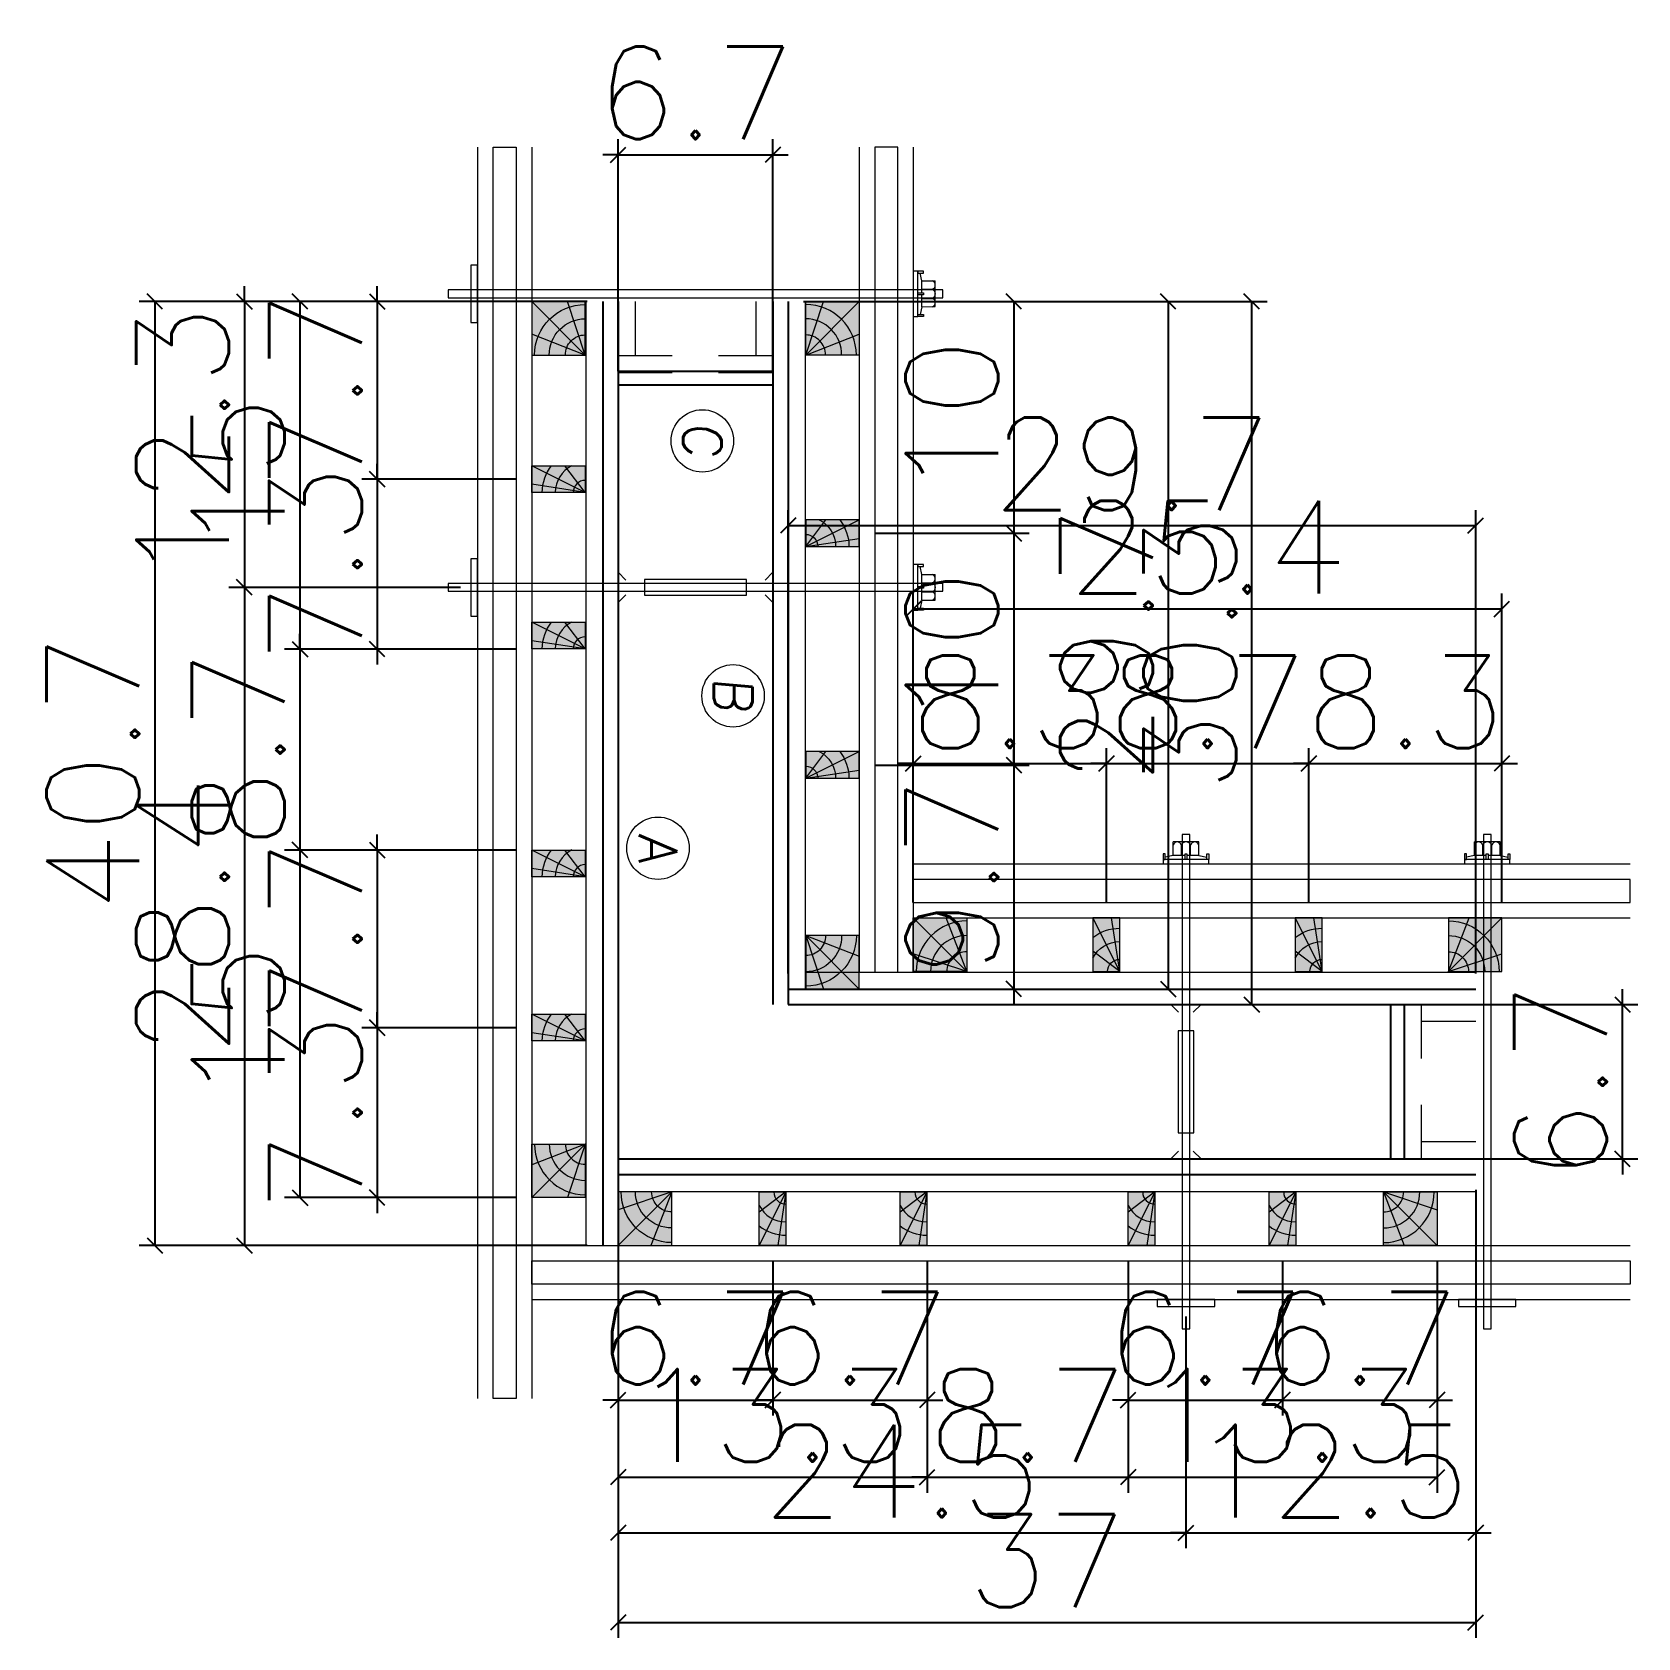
# Model space of a CAD drawing. Extents: x -8482 to 2614, y -517 to 5500.
# Drawn here: x -1358 to -1150.2, y -273.5 to -65.7 of the extents above; entities that cross this region are included whole.
import ezdxf
from ezdxf.enums import TextEntityAlignment as Align

# ---------------------------------------------------------------- set-up
doc = ezdxf.new("R2010")
doc.units = 0
doc.layers.get('0').update_dxf_attribs({"color": 1, "lineweight": 9})
for name, color, linetype, lineweight in [('AGULHA', 1, 'Continuous', 15), ('BARRA_ANCORAGEM', 1, 'Continuous', 15), ('HACHURA_MEIOPONTALETE', 33, 'Continuous', 15), ('HACHURA_PONTALETE', 23, 'Continuous', 15), ('MEIOPONTALE_3_5X7', 12, 'Continuous', 15), ('PERFIL_METALICO', 7, 'Continuous', 15), ('PONTALETE_7X7', 18, 'Continuous', 15), ('SARRAFO_2_2X7', 24, 'Continuous', 15), ('TEXTO_LEITURA', 1, 'Continuous', 15)]:
    doc.layers.add(name, color=color, linetype=linetype, lineweight=lineweight)
for name, color, linetype in [('COTA', 241, 'Continuous'), ('cotas', 4, 'Continuous'), ('NOMENCLATURA', 7, 'Continuous')]:
    doc.layers.add(name, color=color, linetype=linetype)
doc.layers.add('hachura-chapa', color=7, linetype='Continuous', true_color=0xd07990)
doc.styles.add('Romans', font='romans.shx', dxfattribs={"height": 12})
doc.dimstyles.new('COTAX3', dxfattribs={"dimtxt": 12, "dimasz": 2, "dimexe": 2, "dimexo": 2, "dimgap": 2, "dimtad": 1, "dimdec": 1, "dimlfac": 0.333333, "dimzin": 12, "dimdsep": 46, "dimtxsty": 'Romans', "dimblk": 'OBLIQUE', "dimcen": 9, "dimclrd": 4, "dimclre": 4, "dimclrt": 240, "dimaunit": 1, "dimadec": 8, "dimazin": 3, "dimtfac": 1, "dimtdec": 1, "dimtix": 1, "dimtmove": 0, "dimatfit": 2, "dimldrblk": 'OBLIQUE', "dimfxl": 1, "dimtolj": 1, "dimtzin": 0, "dimlwd": -1, "dimlwe": -1, "dimarcsym": 0})

msp = doc.modelspace()

# ---------------------------------------------------------------- blocks, each defined once
blk = doc.blocks.new('_Oblique')
at = {"color": 0, "linetype": 'ByBlock', "lineweight": -2}
blk.add_line((-0.5, -0.5), (0.5, 0.5), dxfattribs=at)
blk = doc.blocks.new('*D9640')
at = {"layer": 'COTA', "color": 4, "linetype": 'Continuous', "ltscale": 30, "transparency": 16777216}
for p, q in [((-1286.17, -100.55), (-1344.17, -100.55)), ((-1342.17, -100.55), (-1342.17, -222.75)), ((-1286.17, -222.75), (-1344.17, -222.75))]:
    blk.add_line(p, q, dxfattribs=at)
at = {"layer": 'Defpoints', "color": 0, "linetype": 'Continuous', "ltscale": 30, "transparency": 16777216}
for p in [(-1284.17, -100.55), (-1342.17, -222.75), (-1284.17, -222.75)]:
    blk.add_point(p, dxfattribs=at)
at = {"layer": 'COTA', "color": 4, "linetype": 'Continuous', "ltscale": 30, "transparency": 16777216, "xscale": 2, "yscale": 2, "zscale": 2}
for p, rotation in [((-1342.17, -100.55), 90), ((-1342.17, -222.75), 270)]:
    blk.add_blockref('_Oblique', p, dxfattribs=dict(at, rotation=rotation))
at = {"layer": 'COTA', "color": 240, "linetype": 'Continuous', "ltscale": 30, "transparency": 16777216, "insert": (-1350.17, -161.65), "char_height": 12, "attachment_point": 5, "rotation": 90, "style": 'Romans'}
blk.add_mtext('\\A1;40.7', dxfattribs=at)
blk = doc.blocks.new('*D9641')
at = {"layer": 'COTA', "color": 4, "linetype": 'Continuous', "ltscale": 30, "transparency": 16777216}
for p, q in [((-1258.17, -100.55), (-1198.17, -100.55)), ((-1200.17, -100.55), (-1200.17, -191.55)), ((-1258.17, -191.55), (-1198.17, -191.55))]:
    blk.add_line(p, q, dxfattribs=at)
at = {"layer": 'Defpoints', "color": 0, "linetype": 'Continuous', "ltscale": 30, "transparency": 16777216}
for p in [(-1260.17, -100.55), (-1260.17, -191.55), (-1200.17, -191.55)]:
    blk.add_point(p, dxfattribs=at)
at = {"layer": 'COTA', "color": 4, "linetype": 'Continuous', "ltscale": 30, "transparency": 16777216, "xscale": 2, "yscale": 2, "zscale": 2}
for p, rotation in [((-1200.17, -100.55), 90), ((-1200.17, -191.55), 270)]:
    blk.add_blockref('_Oblique', p, dxfattribs=dict(at, rotation=rotation))
at = {"layer": 'COTA', "color": 240, "linetype": 'Continuous', "ltscale": 30, "transparency": 16777216, "insert": (-1208.17, -146.05), "char_height": 12, "attachment_point": 5, "rotation": 90, "style": 'Romans'}
blk.add_mtext('\\A1;30.3', dxfattribs=at)
blk = doc.blocks.new('*D9642')
at = {"layer": 'COTA', "color": 4, "linetype": 'Continuous', "ltscale": 30, "transparency": 16777216}
for p, q in [((-1282.17, -109.55), (-1282.17, -79.55)), ((-1262.17, -109.55), (-1262.17, -79.55)), ((-1282.17, -81.55), (-1284.17, -81.55)), ((-1282.17, -81.55), (-1262.17, -81.55)), ((-1262.17, -81.55), (-1260.17, -81.55))]:
    blk.add_line(p, q, dxfattribs=at)
at = {"layer": 'Defpoints', "color": 0, "linetype": 'Continuous', "ltscale": 30, "transparency": 16777216}
for p in [(-1262.17, -81.55), (-1282.17, -111.55), (-1262.17, -111.55)]:
    blk.add_point(p, dxfattribs=at)
at = {"layer": 'COTA', "color": 4, "linetype": 'Continuous', "ltscale": 30, "transparency": 16777216, "xscale": 2, "yscale": 2, "zscale": 2}
blk.add_blockref('_Oblique', (-1282.17, -81.55), dxfattribs=at)
at = {"layer": 'COTA', "color": 4, "linetype": 'Continuous', "ltscale": 30, "transparency": 16777216, "xscale": 2, "yscale": 2, "zscale": 2, "rotation": 180}
blk.add_blockref('_Oblique', (-1262.17, -81.55), dxfattribs=at)
at = {"layer": 'COTA', "color": 240, "linetype": 'Continuous', "ltscale": 30, "transparency": 16777216, "insert": (-1272.17, -73.55), "char_height": 12, "attachment_point": 5, "style": 'Romans'}
blk.add_mtext('\\A1;6.7', dxfattribs=at)
blk = doc.blocks.new('PT')
at = {"layer": 'HACHURA_PONTALETE'}
h = blk.add_hatch(color=256, dxfattribs=at)
h.dxf.hatch_style = 1
h.paths.add_polyline_path([(0, 0), (14, 0), (14, -14), (0, -14)])
at = {"layer": 'PONTALETE_7X7'}
for q in [(0, -14), (0, -5.43), (9.34, -14), (0, -14), (0, -5.43), (9.34, -14)]:
    blk.add_line((14, 0), q, dxfattribs=at)
blk.add_lwpolyline([(0, 0), (14, 0), (14, -14), (0, -14)], close=True, dxfattribs=at)
for centre, radius, start, end in [((14, 0), 13.24, 180, 270), ((14.01, -0.08), 9.41, 179.4828, 269.9104), ((14.01, -0.08), 9.41, 179.4828, 269.9104), ((14.01, -0.08), 5.19, 179.0659, 269.8369), ((14.01, -0.08), 5.19, 179.0659, 269.8369), ((14, 0), 13.24, 180, 270)]:
    blk.add_arc(centre, radius, start, end, dxfattribs=at)
at = {"layer": 'SARRAFO_2_2X7'}
blk.add_lwpolyline([(0, 0), (14, 0), (14, -14), (0, -14)], close=True, dxfattribs=at)
blk = doc.blocks.new('B1A.E2')
at = {"layer": 'PONTALETE_7X7', "xscale": -0.495, "yscale": 0.495, "zscale": 0.495, "rotation": 270}
blk.add_blockref('PT', (6.93, 0), dxfattribs=at)
blk = doc.blocks.new('MEIOPT')
at = {"layer": 'HACHURA_MEIOPONTALETE'}
h = blk.add_hatch(color=256, dxfattribs=at)
h.dxf.hatch_style = 1
h.paths.add_polyline_path([(0, 0), (7, 0), (7, -14), (0, -14)])
at = {"layer": 'MEIOPONTALE_3_5X7'}
for q in [(0, -14), (0, -5.3), (4.87, -14)]:
    blk.add_line((7, 0), q, dxfattribs=at)
blk.add_lwpolyline([(0, 0), (7, 0), (7, -14), (0, -14)], close=True, dxfattribs=at)
for radius, start in [(3.17, 180), (7.83, 206.5651), (11.31, 231.7782)]:
    blk.add_arc((7, 0), radius, start, 270, dxfattribs=at)
blk = doc.blocks.new('B2A.E4')
at = {"layer": 'MEIOPONTALE_3_5X7', "xscale": 0.495, "yscale": 0.495, "zscale": 0.495}
blk.add_blockref('MEIOPT', (0, 6.93), dxfattribs=at)
blk = doc.blocks.new('*D9643')
at = {"layer": 'COTA', "color": 4, "linetype": 'Continuous', "ltscale": 30, "transparency": 16777216}
for p, q in [((-1313.37, -100.55), (-1313.37, -98.55)), ((-1295.37, -100.55), (-1315.37, -100.55)), ((-1313.37, -100.55), (-1313.37, -123.55)), ((-1295.37, -123.55), (-1315.37, -123.55)), ((-1313.37, -123.55), (-1313.37, -125.55))]:
    blk.add_line(p, q, dxfattribs=at)
at = {"layer": 'Defpoints', "color": 0, "linetype": 'Continuous', "ltscale": 30, "transparency": 16777216}
for p in [(-1293.37, -100.55), (-1313.37, -123.55), (-1293.37, -123.55)]:
    blk.add_point(p, dxfattribs=at)
at = {"layer": 'COTA', "color": 4, "linetype": 'Continuous', "ltscale": 30, "transparency": 16777216, "xscale": 2, "yscale": 2, "zscale": 2}
for p, rotation in [((-1313.37, -100.55), 270), ((-1313.37, -123.55), 90)]:
    blk.add_blockref('_Oblique', p, dxfattribs=dict(at, rotation=rotation))
at = {"layer": 'COTA', "color": 240, "linetype": 'Continuous', "ltscale": 30, "transparency": 16777216, "insert": (-1321.37, -112.05), "char_height": 12, "attachment_point": 5, "rotation": 90, "style": 'Romans'}
blk.add_mtext('\\A1;7.7', dxfattribs=at)
blk = doc.blocks.new('*D9644')
at = {"layer": 'COTA', "color": 4, "linetype": 'Continuous', "ltscale": 30, "transparency": 16777216}
for p, q in [((-1313.37, -123.55), (-1313.37, -121.55)), ((-1295.37, -123.55), (-1315.37, -123.55)), ((-1313.37, -123.55), (-1313.37, -145.55)), ((-1295.37, -145.55), (-1315.37, -145.55)), ((-1313.37, -145.55), (-1313.37, -147.55))]:
    blk.add_line(p, q, dxfattribs=at)
at = {"layer": 'Defpoints', "color": 0, "linetype": 'Continuous', "ltscale": 30, "transparency": 16777216}
for p in [(-1293.37, -123.55), (-1313.37, -145.55), (-1293.37, -145.55)]:
    blk.add_point(p, dxfattribs=at)
at = {"layer": 'COTA', "color": 4, "linetype": 'Continuous', "ltscale": 30, "transparency": 16777216, "xscale": 2, "yscale": 2, "zscale": 2}
for p, rotation in [((-1313.37, -123.55), 270), ((-1313.37, -145.55), 90)]:
    blk.add_blockref('_Oblique', p, dxfattribs=dict(at, rotation=rotation))
at = {"layer": 'COTA', "color": 240, "linetype": 'Continuous', "ltscale": 30, "transparency": 16777216, "insert": (-1321.37, -134.55), "char_height": 12, "attachment_point": 5, "rotation": 90, "style": 'Romans'}
blk.add_mtext('\\A1;7.3', dxfattribs=at)
blk = doc.blocks.new('*D9645')
at = {"layer": 'COTA', "color": 4, "linetype": 'Continuous', "ltscale": 30, "transparency": 16777216}
for p, q in [((-1295.37, -100.55), (-1325.37, -100.55)), ((-1323.37, -100.55), (-1323.37, -145.55)), ((-1295.37, -145.55), (-1325.37, -145.55))]:
    blk.add_line(p, q, dxfattribs=at)
at = {"layer": 'Defpoints', "color": 0, "linetype": 'Continuous', "ltscale": 30, "transparency": 16777216}
for p in [(-1293.37, -100.55), (-1323.37, -145.55), (-1293.37, -145.55)]:
    blk.add_point(p, dxfattribs=at)
at = {"layer": 'COTA', "color": 4, "linetype": 'Continuous', "ltscale": 30, "transparency": 16777216, "xscale": 2, "yscale": 2, "zscale": 2}
for p, rotation in [((-1323.37, -100.55), 90), ((-1323.37, -145.55), 270)]:
    blk.add_blockref('_Oblique', p, dxfattribs=dict(at, rotation=rotation))
at = {"layer": 'COTA', "color": 240, "linetype": 'Continuous', "ltscale": 30, "transparency": 16777216, "insert": (-1331.37, -123.05), "char_height": 12, "attachment_point": 5, "rotation": 90, "style": 'Romans'}
blk.add_mtext('\\A1;15', dxfattribs=at)
blk = doc.blocks.new('*D9646')
at = {"layer": 'COTA', "color": 4, "linetype": 'Continuous', "ltscale": 30, "transparency": 16777216}
for p, q in [((-1323.37, -145.55), (-1323.37, -143.55)), ((-1295.37, -145.55), (-1325.37, -145.55)), ((-1323.37, -145.55), (-1323.37, -171.55)), ((-1295.37, -171.55), (-1325.37, -171.55)), ((-1323.37, -171.55), (-1323.37, -173.55))]:
    blk.add_line(p, q, dxfattribs=at)
at = {"layer": 'Defpoints', "color": 0, "linetype": 'Continuous', "ltscale": 30, "transparency": 16777216}
for p in [(-1293.37, -145.55), (-1323.37, -171.55), (-1293.37, -171.55)]:
    blk.add_point(p, dxfattribs=at)
at = {"layer": 'COTA', "color": 4, "linetype": 'Continuous', "ltscale": 30, "transparency": 16777216, "xscale": 2, "yscale": 2, "zscale": 2}
for p, rotation in [((-1323.37, -145.55), 270), ((-1323.37, -171.55), 90)]:
    blk.add_blockref('_Oblique', p, dxfattribs=dict(at, rotation=rotation))
at = {"layer": 'COTA', "color": 240, "linetype": 'Continuous', "ltscale": 30, "transparency": 16777216, "insert": (-1331.37, -158.55), "char_height": 12, "attachment_point": 5, "rotation": 90, "style": 'Romans'}
blk.add_mtext('\\A1;8.7', dxfattribs=at)
blk = doc.blocks.new('B1A.D2')
at = {"layer": 'PONTALETE_7X7', "xscale": 0.495, "yscale": 0.495, "zscale": 0.495, "rotation": 90.00000000000001}
blk.add_blockref('PT', (-6.93, 0), dxfattribs=at)
blk = doc.blocks.new('*D9647')
at = {"layer": 'COTA', "color": 4, "linetype": 'Continuous', "ltscale": 30, "transparency": 16777216}
for p, q in [((-1313.37, -171.55), (-1313.37, -169.55)), ((-1295.37, -171.55), (-1315.37, -171.55)), ((-1313.37, -171.55), (-1313.37, -194.55)), ((-1295.37, -194.55), (-1315.37, -194.55)), ((-1313.37, -194.55), (-1313.37, -196.55))]:
    blk.add_line(p, q, dxfattribs=at)
at = {"layer": 'Defpoints', "color": 0, "linetype": 'Continuous', "ltscale": 30, "transparency": 16777216}
for p in [(-1293.37, -171.55), (-1313.37, -194.55), (-1293.37, -194.55)]:
    blk.add_point(p, dxfattribs=at)
at = {"layer": 'COTA', "color": 4, "linetype": 'Continuous', "ltscale": 30, "transparency": 16777216, "xscale": 2, "yscale": 2, "zscale": 2}
for p, rotation in [((-1313.37, -171.55), 270), ((-1313.37, -194.55), 90)]:
    blk.add_blockref('_Oblique', p, dxfattribs=dict(at, rotation=rotation))
at = {"layer": 'COTA', "color": 240, "linetype": 'Continuous', "ltscale": 30, "transparency": 16777216, "insert": (-1321.37, -183.05), "char_height": 12, "attachment_point": 5, "rotation": 90, "style": 'Romans'}
blk.add_mtext('\\A1;7.7', dxfattribs=at)
blk = doc.blocks.new('*D9648')
at = {"layer": 'COTA', "color": 4, "linetype": 'Continuous', "ltscale": 30, "transparency": 16777216}
for p, q in [((-1313.37, -194.55), (-1313.37, -192.55)), ((-1295.37, -194.55), (-1315.37, -194.55)), ((-1313.37, -194.55), (-1313.37, -216.55)), ((-1295.37, -216.55), (-1315.37, -216.55)), ((-1313.37, -216.55), (-1313.37, -218.55))]:
    blk.add_line(p, q, dxfattribs=at)
at = {"layer": 'Defpoints', "color": 0, "linetype": 'Continuous', "ltscale": 30, "transparency": 16777216}
for p in [(-1293.37, -194.55), (-1313.37, -216.55), (-1293.37, -216.55)]:
    blk.add_point(p, dxfattribs=at)
at = {"layer": 'COTA', "color": 4, "linetype": 'Continuous', "ltscale": 30, "transparency": 16777216, "xscale": 2, "yscale": 2, "zscale": 2}
for p, rotation in [((-1313.37, -194.55), 270), ((-1313.37, -216.55), 90)]:
    blk.add_blockref('_Oblique', p, dxfattribs=dict(at, rotation=rotation))
at = {"layer": 'COTA', "color": 240, "linetype": 'Continuous', "ltscale": 30, "transparency": 16777216, "insert": (-1321.37, -205.55), "char_height": 12, "attachment_point": 5, "rotation": 90, "style": 'Romans'}
blk.add_mtext('\\A1;7.3', dxfattribs=at)
blk = doc.blocks.new('*D9649')
at = {"layer": 'COTA', "color": 4, "linetype": 'Continuous', "ltscale": 30, "transparency": 16777216}
for p, q in [((-1295.37, -171.55), (-1325.37, -171.55)), ((-1323.37, -171.55), (-1323.37, -216.55)), ((-1295.37, -216.55), (-1325.37, -216.55))]:
    blk.add_line(p, q, dxfattribs=at)
at = {"layer": 'Defpoints', "color": 0, "linetype": 'Continuous', "ltscale": 30, "transparency": 16777216}
for p in [(-1293.37, -171.55), (-1323.37, -216.55), (-1293.37, -216.55)]:
    blk.add_point(p, dxfattribs=at)
at = {"layer": 'COTA', "color": 4, "linetype": 'Continuous', "ltscale": 30, "transparency": 16777216, "xscale": 2, "yscale": 2, "zscale": 2}
for p, rotation in [((-1323.37, -171.55), 90), ((-1323.37, -216.55), 270)]:
    blk.add_blockref('_Oblique', p, dxfattribs=dict(at, rotation=rotation))
at = {"layer": 'COTA', "color": 240, "linetype": 'Continuous', "ltscale": 30, "transparency": 16777216, "insert": (-1331.37, -194.05), "char_height": 12, "attachment_point": 5, "rotation": 90, "style": 'Romans'}
blk.add_mtext('\\A1;15', dxfattribs=at)
blk = doc.blocks.new('B1B.E3')
at = {"layer": 'PONTALETE_7X7', "xscale": 1.5, "yscale": 1.5, "zscale": 1.5, "rotation": 270}
blk.add_blockref('PT', (21, 0), dxfattribs=at)
blk = doc.blocks.new('B1B.E4')
at = {"layer": 'cotas', "xscale": 0.33, "yscale": 0.33, "zscale": 0.33}
blk.add_blockref('B1B.E3', (0, 0), dxfattribs=at)
blk = doc.blocks.new('B2B.E4')
at = {"layer": 'MEIOPONTALE_3_5X7', "xscale": -0.495, "yscale": 0.495, "zscale": 0.495, "rotation": 180}
blk.add_blockref('MEIOPT', (0, -6.93), dxfattribs=at)
blk = doc.blocks.new('B1B.D4')
at = {"layer": 'PONTALETE_7X7', "xscale": -0.495, "yscale": 0.495, "zscale": 0.495, "rotation": 90}
blk.add_blockref('PT', (-6.93, 0), dxfattribs=at)
blk = doc.blocks.new('*D9650')
at = {"layer": 'COTA', "color": 4, "linetype": 'Continuous', "ltscale": 30, "transparency": 16777216}
for p, q in [((-1248.97, -100.55), (-1228.97, -100.55)), ((-1230.97, -100.55), (-1230.97, -130.55)), ((-1248.97, -130.55), (-1228.97, -130.55))]:
    blk.add_line(p, q, dxfattribs=at)
at = {"layer": 'Defpoints', "color": 0, "linetype": 'Continuous', "ltscale": 30, "transparency": 16777216}
for p in [(-1250.97, -100.55), (-1250.97, -130.55), (-1230.97, -130.55)]:
    blk.add_point(p, dxfattribs=at)
at = {"layer": 'COTA', "color": 4, "linetype": 'Continuous', "ltscale": 30, "transparency": 16777216, "xscale": 2, "yscale": 2, "zscale": 2}
for p, rotation in [((-1230.97, -100.55), 90), ((-1230.97, -130.55), 270)]:
    blk.add_blockref('_Oblique', p, dxfattribs=dict(at, rotation=rotation))
at = {"layer": 'COTA', "color": 240, "linetype": 'Continuous', "ltscale": 30, "transparency": 16777216, "insert": (-1238.97, -115.55), "char_height": 12, "attachment_point": 5, "rotation": 90, "style": 'Romans'}
blk.add_mtext('\\A1;10', dxfattribs=at)
blk = doc.blocks.new('*D9651')
at = {"layer": 'COTA', "color": 4, "linetype": 'Continuous', "ltscale": 30, "transparency": 16777216}
for p, q in [((-1248.97, -130.55), (-1228.97, -130.55)), ((-1230.97, -130.55), (-1230.97, -160.55)), ((-1248.97, -160.55), (-1228.97, -160.55))]:
    blk.add_line(p, q, dxfattribs=at)
at = {"layer": 'Defpoints', "color": 0, "linetype": 'Continuous', "ltscale": 30, "transparency": 16777216}
for p in [(-1250.97, -130.55), (-1250.97, -160.55), (-1230.97, -160.55)]:
    blk.add_point(p, dxfattribs=at)
at = {"layer": 'COTA', "color": 4, "linetype": 'Continuous', "ltscale": 30, "transparency": 16777216, "xscale": 2, "yscale": 2, "zscale": 2}
for p, rotation in [((-1230.97, -130.55), 90), ((-1230.97, -160.55), 270)]:
    blk.add_blockref('_Oblique', p, dxfattribs=dict(at, rotation=rotation))
at = {"layer": 'COTA', "color": 240, "linetype": 'Continuous', "ltscale": 30, "transparency": 16777216, "insert": (-1238.97, -145.55), "char_height": 12, "attachment_point": 5, "rotation": 90, "style": 'Romans'}
blk.add_mtext('\\A1;10', dxfattribs=at)
blk = doc.blocks.new('*D9652')
at = {"layer": 'COTA', "color": 4, "linetype": 'Continuous', "ltscale": 30, "transparency": 16777216}
for p, q in [((-1230.97, -160.55), (-1230.97, -158.55)), ((-1248.97, -160.55), (-1228.97, -160.55)), ((-1230.97, -160.55), (-1230.97, -189.55)), ((-1248.97, -189.55), (-1228.97, -189.55)), ((-1230.97, -189.55), (-1230.97, -191.55))]:
    blk.add_line(p, q, dxfattribs=at)
at = {"layer": 'Defpoints', "color": 0, "linetype": 'Continuous', "ltscale": 30, "transparency": 16777216}
for p in [(-1250.97, -160.55), (-1250.97, -189.55), (-1230.97, -189.55)]:
    blk.add_point(p, dxfattribs=at)
at = {"layer": 'COTA', "color": 4, "linetype": 'Continuous', "ltscale": 30, "transparency": 16777216, "xscale": 2, "yscale": 2, "zscale": 2}
for p, rotation in [((-1230.97, -160.55), 270), ((-1230.97, -189.55), 90)]:
    blk.add_blockref('_Oblique', p, dxfattribs=dict(at, rotation=rotation))
at = {"layer": 'COTA', "color": 240, "linetype": 'Continuous', "ltscale": 30, "transparency": 16777216, "insert": (-1238.97, -175.05), "char_height": 12, "attachment_point": 5, "rotation": 90, "style": 'Romans'}
blk.add_mtext('\\A1;9.7', dxfattribs=at)
blk = doc.blocks.new('*D9653')
at = {"layer": 'COTA', "color": 4, "linetype": 'Continuous', "ltscale": 30, "transparency": 16777216}
for p, q in [((-1248.97, -100.55), (-1208.97, -100.55)), ((-1210.97, -100.55), (-1210.97, -189.55)), ((-1248.97, -189.55), (-1208.97, -189.55))]:
    blk.add_line(p, q, dxfattribs=at)
at = {"layer": 'Defpoints', "color": 0, "linetype": 'Continuous', "ltscale": 30, "transparency": 16777216}
for p in [(-1250.97, -100.55), (-1250.97, -189.55), (-1210.97, -189.55)]:
    blk.add_point(p, dxfattribs=at)
at = {"layer": 'COTA', "color": 4, "linetype": 'Continuous', "ltscale": 30, "transparency": 16777216, "xscale": 2, "yscale": 2, "zscale": 2}
for p, rotation in [((-1210.97, -100.55), 90), ((-1210.97, -189.55), 270)]:
    blk.add_blockref('_Oblique', p, dxfattribs=dict(at, rotation=rotation))
at = {"layer": 'COTA', "color": 240, "linetype": 'Continuous', "ltscale": 30, "transparency": 16777216, "insert": (-1218.97, -145.05), "char_height": 12, "attachment_point": 5, "rotation": 90, "style": 'Romans'}
blk.add_mtext('\\A1;29.7', dxfattribs=at)
blk = doc.blocks.new('A$C51C4441F')
at = {"layer": 'BARRA_ANCORAGEM'}
for p, q in [((-2.25, 3.4), (-1.79, 5.5)), ((-2.25, 3.4), (-5.81, 3.39)), ((-5.81, 3.39), (-5.81, -3.39)), ((-2.25, 1.2), (-5.02, 1.2)), ((-2.25, 3.4), (-2.25, 3.4)), ((-2.25, 3.4), (-2.25, 0.25)), ((-2.25, -3.4), (-5.81, -3.39)), ((-2.25, -1.2), (-5.02, -1.2)), ((-2.25, -0.25), (-2.25, -3.4)), ((-2.25, -3.4), (-1.79, -5.5))]:
    blk.add_line(p, q, dxfattribs=at)
for points in [[(-2.7, 6), (-1.2, 6), (-1.2, 5.5), (-2.7, 5.5)], [(-1.2, -6), (0, -6), (0, 6), (-1.2, 6)], [(-2.7, 0.25), (-1.2, 0.25), (-1.2, -0.25), (-2.7, -0.25)], [(-2.7, -6), (-1.2, -6), (-1.2, -5.5), (-2.7, -5.5)]]:
    blk.add_lwpolyline(points, close=True, dxfattribs=at)
for centre, radius, start, end in [((-4.66, 2.3), 1.15, 107.7845, 252.2718), ((-4.52, 0), 1.3, 112.648, 247.4083), ((-4.66, -2.3), 1.15, 107.7845, 252.2718)]:
    blk.add_arc(centre, radius, start, end, dxfattribs=at)
blk = doc.blocks.new('PAR.CIM2')
at = {"layer": 'AGULHA', "xscale": 0.49005, "yscale": 0.49005, "zscale": 0.49005, "rotation": 270}
blk.add_blockref('A$C51C4441F', (0, 0), dxfattribs=at)
blk = doc.blocks.new('PAR.BAI2')
at = {"layer": 'BARRA_ANCORAGEM'}
blk.add_lwpolyline([(-3.7125, -0.891), (3.7125, -0.891), (3.7125, 0), (-3.7125, 0)], close=True, dxfattribs=at)
blk = doc.blocks.new('*D9654')
at = {"layer": 'COTA', "color": 4, "linetype": 'Continuous', "ltscale": 30, "transparency": 16777216}
for p, q in [((-1330.57, -100.55), (-1330.57, -98.55)), ((-1302.57, -100.55), (-1332.57, -100.55)), ((-1330.57, -100.55), (-1330.57, -137.55)), ((-1302.57, -137.55), (-1332.57, -137.55)), ((-1330.57, -137.55), (-1330.57, -139.55))]:
    blk.add_line(p, q, dxfattribs=at)
at = {"layer": 'Defpoints', "color": 0, "linetype": 'Continuous', "ltscale": 30, "transparency": 16777216}
for p in [(-1300.57, -100.55), (-1330.57, -137.55), (-1300.57, -137.55)]:
    blk.add_point(p, dxfattribs=at)
at = {"layer": 'COTA', "color": 4, "linetype": 'Continuous', "ltscale": 30, "transparency": 16777216, "xscale": 2, "yscale": 2, "zscale": 2}
for p, rotation in [((-1330.57, -100.55), 270), ((-1330.57, -137.55), 90)]:
    blk.add_blockref('_Oblique', p, dxfattribs=dict(at, rotation=rotation))
at = {"layer": 'COTA', "color": 240, "linetype": 'Continuous', "ltscale": 30, "transparency": 16777216, "insert": (-1338.57, -119.05), "char_height": 12, "attachment_point": 5, "rotation": 90, "style": 'Romans'}
blk.add_mtext('\\A1;12.3', dxfattribs=at)
blk = doc.blocks.new('*D9655')
at = {"layer": 'COTA', "color": 4, "linetype": 'Continuous', "ltscale": 30, "transparency": 16777216}
for p, q in [((-1302.57, -137.55), (-1332.57, -137.55)), ((-1330.57, -137.55), (-1330.57, -222.75)), ((-1302.57, -222.75), (-1332.57, -222.75))]:
    blk.add_line(p, q, dxfattribs=at)
at = {"layer": 'Defpoints', "color": 0, "linetype": 'Continuous', "ltscale": 30, "transparency": 16777216}
for p in [(-1300.57, -137.55), (-1330.57, -222.75), (-1300.57, -222.75)]:
    blk.add_point(p, dxfattribs=at)
at = {"layer": 'COTA', "color": 4, "linetype": 'Continuous', "ltscale": 30, "transparency": 16777216, "xscale": 2, "yscale": 2, "zscale": 2}
for p, rotation in [((-1330.57, -137.55), 90), ((-1330.57, -222.75), 270)]:
    blk.add_blockref('_Oblique', p, dxfattribs=dict(at, rotation=rotation))
at = {"layer": 'COTA', "color": 240, "linetype": 'Continuous', "ltscale": 30, "transparency": 16777216, "insert": (-1338.57, -180.15), "char_height": 12, "attachment_point": 5, "rotation": 90, "style": 'Romans'}
blk.add_mtext('\\A1;28.4', dxfattribs=at)
blk = doc.blocks.new('PAR_CIMA')
at = {"layer": 'BARRA_ANCORAGEM'}
blk.add_lwpolyline([(-0.94905, -0.999), (-1.94805, 0), (1.94805, 0), (0.94905, -0.999)], dxfattribs=at)
blk = doc.blocks.new('PAR_BAIXO')
at = {"layer": 'BARRA_ANCORAGEM'}
blk.add_lwpolyline([(-0.94905, 0.999), (-1.94805, 0), (1.94805, 0), (0.94905, 0.999)], dxfattribs=at)
blk = doc.blocks.new('*D9656')
at = {"layer": 'COTA', "color": 4, "linetype": 'Continuous', "ltscale": 30, "transparency": 16777216}
for p, q in [((-1302.57, -137.55), (-1332.57, -137.55)), ((-1330.57, -137.55), (-1330.57, -222.75)), ((-1302.57, -222.75), (-1332.57, -222.75))]:
    blk.add_line(p, q, dxfattribs=at)
at = {"layer": 'Defpoints', "color": 0, "linetype": 'Continuous', "ltscale": 30, "transparency": 16777216}
for p in [(-1300.57, -137.55), (-1330.57, -222.75), (-1300.57, -222.75)]:
    blk.add_point(p, dxfattribs=at)
at = {"layer": 'COTA', "color": 4, "linetype": 'Continuous', "ltscale": 30, "transparency": 16777216, "xscale": 2, "yscale": 2, "zscale": 2}
for p, rotation in [((-1330.57, -137.55), 90), ((-1330.57, -222.75), 270)]:
    blk.add_blockref('_Oblique', p, dxfattribs=dict(at, rotation=rotation))
at = {"layer": 'COTA', "color": 240, "linetype": 'Continuous', "ltscale": 30, "transparency": 16777216, "insert": (-1338.57, -180.15), "char_height": 12, "attachment_point": 5, "rotation": 90, "style": 'Romans'}
blk.add_mtext('\\A1;28.4', dxfattribs=at)
blk = doc.blocks.new('TA')
at = {"layer": 'TEXTO_LEITURA'}
blk.add_circle((-0.23, 0.15), 4.04, dxfattribs=at)
at = {"layer": 'TEXTO_LEITURA', "style": 'Romans', "oblique": 5}
blk.add_text('A', height=4.99, dxfattribs=at).set_placement((-0.23, 0.15), align=Align.MIDDLE_CENTER)
blk = doc.blocks.new('TB')
at = {"layer": 'TEXTO_LEITURA'}
blk.add_circle((0.04, -0.13), 4.04, dxfattribs=at)
at = {"layer": 'TEXTO_LEITURA', "style": 'Romans', "oblique": 5}
blk.add_text('B', height=4.99, dxfattribs=at).set_placement((-0.17, -0.13), align=Align.MIDDLE_CENTER)
blk = doc.blocks.new('TC')
at = {"layer": 'TEXTO_LEITURA'}
blk.add_circle((0.04, -0.11), 4.04, dxfattribs=at)
at = {"layer": 'TEXTO_LEITURA', "style": 'Romans', "oblique": 5}
blk.add_text('C', height=4.99, dxfattribs=at).set_placement((-0.14, -0.11), align=Align.MIDDLE_CENTER)
blk = doc.blocks.new('*D9657')
at = {"layer": 'COTA', "color": 4, "linetype": 'Continuous', "ltscale": 30, "transparency": 16777216}
for p, q in [((-1282.17, -215.55), (-1282.17, -273.55)), ((-1171.17, -215.55), (-1171.17, -273.55)), ((-1282.17, -271.55), (-1171.17, -271.55))]:
    blk.add_line(p, q, dxfattribs=at)
at = {"layer": 'Defpoints', "color": 0, "linetype": 'Continuous', "ltscale": 30, "transparency": 16777216}
for p in [(-1282.17, -213.55), (-1171.17, -213.55), (-1171.17, -271.55)]:
    blk.add_point(p, dxfattribs=at)
at = {"layer": 'COTA', "color": 4, "linetype": 'Continuous', "ltscale": 30, "transparency": 16777216, "xscale": 2, "yscale": 2, "zscale": 2, "rotation": 180}
blk.add_blockref('_Oblique', (-1282.17, -271.55), dxfattribs=at)
at = {"layer": 'COTA', "color": 4, "linetype": 'Continuous', "ltscale": 30, "transparency": 16777216, "xscale": 2, "yscale": 2, "zscale": 2}
blk.add_blockref('_Oblique', (-1171.17, -271.55), dxfattribs=at)
at = {"layer": 'COTA', "color": 240, "linetype": 'Continuous', "ltscale": 30, "transparency": 16777216, "insert": (-1226.67, -263.55), "char_height": 12, "attachment_point": 5, "style": 'Romans'}
blk.add_mtext('\\A1;37', dxfattribs=at)
blk = doc.blocks.new('*D9658')
at = {"layer": 'COTA', "color": 4, "linetype": 'Continuous', "ltscale": 30, "transparency": 16777216}
for p, q in [((-1260.17, -187.55), (-1260.17, -127.55)), ((-1171.17, -187.55), (-1171.17, -127.55)), ((-1260.17, -129.55), (-1171.17, -129.55))]:
    blk.add_line(p, q, dxfattribs=at)
at = {"layer": 'Defpoints', "color": 0, "linetype": 'Continuous', "ltscale": 30, "transparency": 16777216}
for p in [(-1171.17, -129.55), (-1260.17, -189.55), (-1171.17, -189.55)]:
    blk.add_point(p, dxfattribs=at)
at = {"layer": 'COTA', "color": 4, "linetype": 'Continuous', "ltscale": 30, "transparency": 16777216, "xscale": 2, "yscale": 2, "zscale": 2, "rotation": 180}
blk.add_blockref('_Oblique', (-1260.17, -129.55), dxfattribs=at)
at = {"layer": 'COTA', "color": 4, "linetype": 'Continuous', "ltscale": 30, "transparency": 16777216, "xscale": 2, "yscale": 2, "zscale": 2}
blk.add_blockref('_Oblique', (-1171.17, -129.55), dxfattribs=at)
at = {"layer": 'COTA', "color": 240, "linetype": 'Continuous', "ltscale": 30, "transparency": 16777216, "insert": (-1215.67, -121.55), "char_height": 12, "attachment_point": 5, "style": 'Romans'}
blk.add_mtext('\\A1;29.7', dxfattribs=at)
blk = doc.blocks.new('*D9659')
at = {"layer": 'COTA', "color": 4, "linetype": 'Continuous', "ltscale": 30, "transparency": 16777216}
for p, q in [((-1152.17, -191.55), (-1152.17, -189.55)), ((-1180.17, -191.55), (-1150.17, -191.55)), ((-1152.17, -211.55), (-1152.17, -191.55)), ((-1180.17, -211.55), (-1150.17, -211.55)), ((-1152.17, -211.55), (-1152.17, -213.55))]:
    blk.add_line(p, q, dxfattribs=at)
at = {"layer": 'Defpoints', "color": 0, "linetype": 'Continuous', "ltscale": 30, "transparency": 16777216}
for p in [(-1182.17, -191.55), (-1152.17, -191.55), (-1182.17, -211.55)]:
    blk.add_point(p, dxfattribs=at)
at = {"layer": 'COTA', "color": 4, "linetype": 'Continuous', "ltscale": 30, "transparency": 16777216, "xscale": 2, "yscale": 2, "zscale": 2}
for p, rotation in [((-1152.17, -191.55), 270), ((-1152.17, -211.55), 90)]:
    blk.add_blockref('_Oblique', p, dxfattribs=dict(at, rotation=rotation))
at = {"layer": 'COTA', "color": 240, "linetype": 'Continuous', "ltscale": 30, "transparency": 16777216, "insert": (-1160.17, -201.55), "char_height": 12, "attachment_point": 5, "rotation": 90, "style": 'Romans'}
blk.add_mtext('\\A1;6.7', dxfattribs=at)
blk = doc.blocks.new('*D9660')
at = {"layer": 'COTA', "color": 4, "linetype": 'Continuous', "ltscale": 30, "transparency": 16777216}
for p, q in [((-1282.17, -224.75), (-1282.17, -244.75)), ((-1262.17, -224.75), (-1262.17, -244.75)), ((-1282.17, -242.75), (-1284.17, -242.75)), ((-1282.17, -242.75), (-1262.17, -242.75)), ((-1262.17, -242.75), (-1260.17, -242.75))]:
    blk.add_line(p, q, dxfattribs=at)
at = {"layer": 'Defpoints', "color": 0, "linetype": 'Continuous', "ltscale": 30, "transparency": 16777216}
for p in [(-1282.17, -222.75), (-1262.17, -222.75), (-1262.17, -242.75)]:
    blk.add_point(p, dxfattribs=at)
at = {"layer": 'COTA', "color": 4, "linetype": 'Continuous', "ltscale": 30, "transparency": 16777216, "xscale": 2, "yscale": 2, "zscale": 2}
blk.add_blockref('_Oblique', (-1282.17, -242.75), dxfattribs=at)
at = {"layer": 'COTA', "color": 4, "linetype": 'Continuous', "ltscale": 30, "transparency": 16777216, "xscale": 2, "yscale": 2, "zscale": 2, "rotation": 180}
blk.add_blockref('_Oblique', (-1262.17, -242.75), dxfattribs=at)
at = {"layer": 'COTA', "color": 240, "linetype": 'Continuous', "ltscale": 30, "transparency": 16777216, "insert": (-1272.17, -234.75), "char_height": 12, "attachment_point": 5, "style": 'Romans'}
blk.add_mtext('\\A1;6.7', dxfattribs=at)
blk = doc.blocks.new('*D9661')
at = {"layer": 'COTA', "color": 4, "linetype": 'Continuous', "ltscale": 30, "transparency": 16777216}
for p, q in [((-1262.17, -224.75), (-1262.17, -244.75)), ((-1242.17, -224.75), (-1242.17, -244.75)), ((-1262.17, -242.75), (-1264.17, -242.75)), ((-1262.17, -242.75), (-1242.17, -242.75)), ((-1242.17, -242.75), (-1240.17, -242.75))]:
    blk.add_line(p, q, dxfattribs=at)
at = {"layer": 'Defpoints', "color": 0, "linetype": 'Continuous', "ltscale": 30, "transparency": 16777216}
for p in [(-1262.17, -222.75), (-1242.17, -222.75), (-1242.17, -242.75)]:
    blk.add_point(p, dxfattribs=at)
at = {"layer": 'COTA', "color": 4, "linetype": 'Continuous', "ltscale": 30, "transparency": 16777216, "xscale": 2, "yscale": 2, "zscale": 2}
blk.add_blockref('_Oblique', (-1262.17, -242.75), dxfattribs=at)
at = {"layer": 'COTA', "color": 4, "linetype": 'Continuous', "ltscale": 30, "transparency": 16777216, "xscale": 2, "yscale": 2, "zscale": 2, "rotation": 180}
blk.add_blockref('_Oblique', (-1242.17, -242.75), dxfattribs=at)
at = {"layer": 'COTA', "color": 240, "linetype": 'Continuous', "ltscale": 30, "transparency": 16777216, "insert": (-1252.17, -234.75), "char_height": 12, "attachment_point": 5, "style": 'Romans'}
blk.add_mtext('\\A1;6.7', dxfattribs=at)
blk = doc.blocks.new('*D9662')
at = {"layer": 'COTA', "color": 4, "linetype": 'Continuous', "ltscale": 30, "transparency": 16777216}
for p, q in [((-1282.17, -224.75), (-1282.17, -254.75)), ((-1242.17, -224.75), (-1242.17, -254.75)), ((-1282.17, -252.75), (-1242.17, -252.75))]:
    blk.add_line(p, q, dxfattribs=at)
at = {"layer": 'Defpoints', "color": 0, "linetype": 'Continuous', "ltscale": 30, "transparency": 16777216}
for p in [(-1282.17, -222.75), (-1242.17, -222.75), (-1242.17, -252.75)]:
    blk.add_point(p, dxfattribs=at)
at = {"layer": 'COTA', "color": 4, "linetype": 'Continuous', "ltscale": 30, "transparency": 16777216, "xscale": 2, "yscale": 2, "zscale": 2, "rotation": 180}
blk.add_blockref('_Oblique', (-1282.17, -252.75), dxfattribs=at)
at = {"layer": 'COTA', "color": 4, "linetype": 'Continuous', "ltscale": 30, "transparency": 16777216, "xscale": 2, "yscale": 2, "zscale": 2}
blk.add_blockref('_Oblique', (-1242.17, -252.75), dxfattribs=at)
at = {"layer": 'COTA', "color": 240, "linetype": 'Continuous', "ltscale": 30, "transparency": 16777216, "insert": (-1262.17, -244.75), "char_height": 12, "attachment_point": 5, "style": 'Romans'}
blk.add_mtext('\\A1;13.3', dxfattribs=at)
blk = doc.blocks.new('*D9663')
at = {"layer": 'COTA', "color": 4, "linetype": 'Continuous', "ltscale": 30, "transparency": 16777216}
for p, q in [((-1242.17, -224.75), (-1242.17, -254.75)), ((-1216.17, -224.75), (-1216.17, -254.75)), ((-1242.17, -252.75), (-1244.17, -252.75)), ((-1242.17, -252.75), (-1216.17, -252.75)), ((-1216.17, -252.75), (-1214.17, -252.75))]:
    blk.add_line(p, q, dxfattribs=at)
at = {"layer": 'Defpoints', "color": 0, "linetype": 'Continuous', "ltscale": 30, "transparency": 16777216}
for p in [(-1242.17, -222.75), (-1216.17, -222.75), (-1216.17, -252.75)]:
    blk.add_point(p, dxfattribs=at)
at = {"layer": 'COTA', "color": 4, "linetype": 'Continuous', "ltscale": 30, "transparency": 16777216, "xscale": 2, "yscale": 2, "zscale": 2}
blk.add_blockref('_Oblique', (-1242.17, -252.75), dxfattribs=at)
at = {"layer": 'COTA', "color": 4, "linetype": 'Continuous', "ltscale": 30, "transparency": 16777216, "xscale": 2, "yscale": 2, "zscale": 2, "rotation": 180}
blk.add_blockref('_Oblique', (-1216.17, -252.75), dxfattribs=at)
at = {"layer": 'COTA', "color": 240, "linetype": 'Continuous', "ltscale": 30, "transparency": 16777216, "insert": (-1229.17, -244.75), "char_height": 12, "attachment_point": 5, "style": 'Romans'}
blk.add_mtext('\\A1;8.7', dxfattribs=at)
blk = doc.blocks.new('*D9664')
at = {"layer": 'COTA', "color": 4, "linetype": 'Continuous', "ltscale": 30, "transparency": 16777216}
for p, q in [((-1216.17, -224.75), (-1216.17, -244.75)), ((-1196.17, -224.75), (-1196.17, -244.75)), ((-1216.17, -242.75), (-1218.17, -242.75)), ((-1216.17, -242.75), (-1196.17, -242.75)), ((-1196.17, -242.75), (-1194.17, -242.75))]:
    blk.add_line(p, q, dxfattribs=at)
at = {"layer": 'Defpoints', "color": 0, "linetype": 'Continuous', "ltscale": 30, "transparency": 16777216}
for p in [(-1216.17, -222.75), (-1196.17, -222.75), (-1196.17, -242.75)]:
    blk.add_point(p, dxfattribs=at)
at = {"layer": 'COTA', "color": 4, "linetype": 'Continuous', "ltscale": 30, "transparency": 16777216, "xscale": 2, "yscale": 2, "zscale": 2}
blk.add_blockref('_Oblique', (-1216.17, -242.75), dxfattribs=at)
at = {"layer": 'COTA', "color": 4, "linetype": 'Continuous', "ltscale": 30, "transparency": 16777216, "xscale": 2, "yscale": 2, "zscale": 2, "rotation": 180}
blk.add_blockref('_Oblique', (-1196.17, -242.75), dxfattribs=at)
at = {"layer": 'COTA', "color": 240, "linetype": 'Continuous', "ltscale": 30, "transparency": 16777216, "insert": (-1206.17, -234.75), "char_height": 12, "attachment_point": 5, "style": 'Romans'}
blk.add_mtext('\\A1;6.7', dxfattribs=at)
blk = doc.blocks.new('*D9665')
at = {"layer": 'COTA', "color": 4, "linetype": 'Continuous', "ltscale": 30, "transparency": 16777216}
for p, q in [((-1196.17, -224.75), (-1196.17, -244.75)), ((-1176.17, -224.75), (-1176.17, -244.75)), ((-1196.17, -242.75), (-1198.17, -242.75)), ((-1196.17, -242.75), (-1176.17, -242.75)), ((-1176.17, -242.75), (-1174.17, -242.75))]:
    blk.add_line(p, q, dxfattribs=at)
at = {"layer": 'Defpoints', "color": 0, "linetype": 'Continuous', "ltscale": 30, "transparency": 16777216}
for p in [(-1196.17, -222.75), (-1176.17, -222.75), (-1176.17, -242.75)]:
    blk.add_point(p, dxfattribs=at)
at = {"layer": 'COTA', "color": 4, "linetype": 'Continuous', "ltscale": 30, "transparency": 16777216, "xscale": 2, "yscale": 2, "zscale": 2}
blk.add_blockref('_Oblique', (-1196.17, -242.75), dxfattribs=at)
at = {"layer": 'COTA', "color": 4, "linetype": 'Continuous', "ltscale": 30, "transparency": 16777216, "xscale": 2, "yscale": 2, "zscale": 2, "rotation": 180}
blk.add_blockref('_Oblique', (-1176.17, -242.75), dxfattribs=at)
at = {"layer": 'COTA', "color": 240, "linetype": 'Continuous', "ltscale": 30, "transparency": 16777216, "insert": (-1186.17, -234.75), "char_height": 12, "attachment_point": 5, "style": 'Romans'}
blk.add_mtext('\\A1;6.7', dxfattribs=at)
blk = doc.blocks.new('*D9666')
at = {"layer": 'COTA', "color": 4, "linetype": 'Continuous', "ltscale": 30, "transparency": 16777216}
for p, q in [((-1216.17, -224.75), (-1216.17, -254.75)), ((-1176.17, -224.75), (-1176.17, -254.75)), ((-1216.17, -252.75), (-1176.17, -252.75))]:
    blk.add_line(p, q, dxfattribs=at)
at = {"layer": 'Defpoints', "color": 0, "linetype": 'Continuous', "ltscale": 30, "transparency": 16777216}
for p in [(-1216.17, -222.75), (-1176.17, -222.75), (-1176.17, -252.75)]:
    blk.add_point(p, dxfattribs=at)
at = {"layer": 'COTA', "color": 4, "linetype": 'Continuous', "ltscale": 30, "transparency": 16777216, "xscale": 2, "yscale": 2, "zscale": 2, "rotation": 180}
blk.add_blockref('_Oblique', (-1216.17, -252.75), dxfattribs=at)
at = {"layer": 'COTA', "color": 4, "linetype": 'Continuous', "ltscale": 30, "transparency": 16777216, "xscale": 2, "yscale": 2, "zscale": 2}
blk.add_blockref('_Oblique', (-1176.17, -252.75), dxfattribs=at)
at = {"layer": 'COTA', "color": 240, "linetype": 'Continuous', "ltscale": 30, "transparency": 16777216, "insert": (-1196.17, -244.75), "char_height": 12, "attachment_point": 5, "style": 'Romans'}
blk.add_mtext('\\A1;13.3', dxfattribs=at)
blk = doc.blocks.new('*D9667')
at = {"layer": 'COTA', "color": 4, "linetype": 'Continuous', "ltscale": 30, "transparency": 16777216}
for p, q in [((-1243.97, -178.35), (-1243.97, -158.35)), ((-1218.97, -178.35), (-1218.97, -158.35)), ((-1243.97, -160.35), (-1245.97, -160.35)), ((-1243.97, -160.35), (-1218.97, -160.35)), ((-1218.97, -160.35), (-1216.97, -160.35))]:
    blk.add_line(p, q, dxfattribs=at)
at = {"layer": 'Defpoints', "color": 0, "linetype": 'Continuous', "ltscale": 30, "transparency": 16777216}
for p in [(-1218.97, -160.35), (-1243.97, -180.35), (-1218.97, -180.35)]:
    blk.add_point(p, dxfattribs=at)
at = {"layer": 'COTA', "color": 4, "linetype": 'Continuous', "ltscale": 30, "transparency": 16777216, "xscale": 2, "yscale": 2, "zscale": 2}
blk.add_blockref('_Oblique', (-1243.97, -160.35), dxfattribs=at)
at = {"layer": 'COTA', "color": 4, "linetype": 'Continuous', "ltscale": 30, "transparency": 16777216, "xscale": 2, "yscale": 2, "zscale": 2, "rotation": 180}
blk.add_blockref('_Oblique', (-1218.97, -160.35), dxfattribs=at)
at = {"layer": 'COTA', "color": 240, "linetype": 'Continuous', "ltscale": 30, "transparency": 16777216, "insert": (-1231.47, -152.35), "char_height": 12, "attachment_point": 5, "style": 'Romans'}
blk.add_mtext('\\A1;8.3', dxfattribs=at)
blk = doc.blocks.new('*D9668')
at = {"layer": 'COTA', "color": 4, "linetype": 'Continuous', "ltscale": 30, "transparency": 16777216}
for p, q in [((-1218.97, -178.35), (-1218.97, -158.35)), ((-1192.77, -178.35), (-1192.77, -158.35)), ((-1218.97, -160.35), (-1220.97, -160.35)), ((-1218.97, -160.35), (-1192.77, -160.35)), ((-1192.77, -160.35), (-1190.77, -160.35))]:
    blk.add_line(p, q, dxfattribs=at)
at = {"layer": 'Defpoints', "color": 0, "linetype": 'Continuous', "ltscale": 30, "transparency": 16777216}
for p in [(-1192.77, -160.35), (-1218.97, -180.35), (-1192.77, -180.35)]:
    blk.add_point(p, dxfattribs=at)
at = {"layer": 'COTA', "color": 4, "linetype": 'Continuous', "ltscale": 30, "transparency": 16777216, "xscale": 2, "yscale": 2, "zscale": 2}
blk.add_blockref('_Oblique', (-1218.97, -160.35), dxfattribs=at)
at = {"layer": 'COTA', "color": 4, "linetype": 'Continuous', "ltscale": 30, "transparency": 16777216, "xscale": 2, "yscale": 2, "zscale": 2, "rotation": 180}
blk.add_blockref('_Oblique', (-1192.77, -160.35), dxfattribs=at)
at = {"layer": 'COTA', "color": 240, "linetype": 'Continuous', "ltscale": 30, "transparency": 16777216, "insert": (-1205.87, -152.35), "char_height": 12, "attachment_point": 5, "style": 'Romans'}
blk.add_mtext('\\A1;8.7', dxfattribs=at)
blk = doc.blocks.new('*D9669')
at = {"layer": 'COTA', "color": 4, "linetype": 'Continuous', "ltscale": 30, "transparency": 16777216}
for p, q in [((-1192.77, -178.35), (-1192.77, -158.35)), ((-1167.77, -178.35), (-1167.77, -158.35)), ((-1192.77, -160.35), (-1194.77, -160.35)), ((-1192.77, -160.35), (-1167.77, -160.35)), ((-1167.77, -160.35), (-1165.77, -160.35))]:
    blk.add_line(p, q, dxfattribs=at)
at = {"layer": 'Defpoints', "color": 0, "linetype": 'Continuous', "ltscale": 30, "transparency": 16777216}
for p in [(-1167.77, -160.35), (-1192.77, -180.35), (-1167.77, -180.35)]:
    blk.add_point(p, dxfattribs=at)
at = {"layer": 'COTA', "color": 4, "linetype": 'Continuous', "ltscale": 30, "transparency": 16777216, "xscale": 2, "yscale": 2, "zscale": 2}
blk.add_blockref('_Oblique', (-1192.77, -160.35), dxfattribs=at)
at = {"layer": 'COTA', "color": 4, "linetype": 'Continuous', "ltscale": 30, "transparency": 16777216, "xscale": 2, "yscale": 2, "zscale": 2, "rotation": 180}
blk.add_blockref('_Oblique', (-1167.77, -160.35), dxfattribs=at)
at = {"layer": 'COTA', "color": 240, "linetype": 'Continuous', "ltscale": 30, "transparency": 16777216, "insert": (-1180.27, -152.35), "char_height": 12, "attachment_point": 5, "style": 'Romans'}
blk.add_mtext('\\A1;8.3', dxfattribs=at)
blk = doc.blocks.new('*D9670')
at = {"layer": 'COTA', "color": 4, "linetype": 'Continuous', "ltscale": 30, "transparency": 16777216}
for p, q in [((-1243.97, -178.35), (-1243.97, -138.35)), ((-1167.77, -178.35), (-1167.77, -138.35)), ((-1243.97, -140.35), (-1167.77, -140.35))]:
    blk.add_line(p, q, dxfattribs=at)
at = {"layer": 'Defpoints', "color": 0, "linetype": 'Continuous', "ltscale": 30, "transparency": 16777216}
for p in [(-1167.77, -140.35), (-1243.97, -180.35), (-1167.77, -180.35)]:
    blk.add_point(p, dxfattribs=at)
at = {"layer": 'COTA', "color": 4, "linetype": 'Continuous', "ltscale": 30, "transparency": 16777216, "xscale": 2, "yscale": 2, "zscale": 2, "rotation": 180}
blk.add_blockref('_Oblique', (-1243.97, -140.35), dxfattribs=at)
at = {"layer": 'COTA', "color": 4, "linetype": 'Continuous', "ltscale": 30, "transparency": 16777216, "xscale": 2, "yscale": 2, "zscale": 2}
blk.add_blockref('_Oblique', (-1167.77, -140.35), dxfattribs=at)
at = {"layer": 'COTA', "color": 240, "linetype": 'Continuous', "ltscale": 30, "transparency": 16777216, "insert": (-1205.87, -132.35), "char_height": 12, "attachment_point": 5, "style": 'Romans'}
blk.add_mtext('\\A1;25.4', dxfattribs=at)
blk = doc.blocks.new('*D9671')
at = {"layer": 'COTA', "color": 4, "linetype": 'Continuous', "ltscale": 30, "transparency": 16777216}
for p, q in [((-1208.67, -231.95), (-1208.67, -261.95)), ((-1171.17, -231.95), (-1171.17, -261.95)), ((-1208.67, -259.95), (-1210.67, -259.95)), ((-1208.67, -259.95), (-1171.17, -259.95)), ((-1171.17, -259.95), (-1169.17, -259.95))]:
    blk.add_line(p, q, dxfattribs=at)
at = {"layer": 'Defpoints', "color": 0, "linetype": 'Continuous', "ltscale": 30, "transparency": 16777216}
for p in [(-1208.67, -229.95), (-1171.17, -229.95), (-1171.17, -259.95)]:
    blk.add_point(p, dxfattribs=at)
at = {"layer": 'COTA', "color": 4, "linetype": 'Continuous', "ltscale": 30, "transparency": 16777216, "xscale": 2, "yscale": 2, "zscale": 2}
blk.add_blockref('_Oblique', (-1208.67, -259.95), dxfattribs=at)
at = {"layer": 'COTA', "color": 4, "linetype": 'Continuous', "ltscale": 30, "transparency": 16777216, "xscale": 2, "yscale": 2, "zscale": 2, "rotation": 180}
blk.add_blockref('_Oblique', (-1171.17, -259.95), dxfattribs=at)
at = {"layer": 'COTA', "color": 240, "linetype": 'Continuous', "ltscale": 30, "transparency": 16777216, "insert": (-1189.92, -251.95), "char_height": 12, "attachment_point": 5, "style": 'Romans'}
blk.add_mtext('\\A1;12.5', dxfattribs=at)
blk = doc.blocks.new('*D9672')
at = {"layer": 'COTA', "color": 4, "linetype": 'Continuous', "ltscale": 30, "transparency": 16777216}
for p, q in [((-1282.17, -231.95), (-1282.17, -261.95)), ((-1208.67, -231.95), (-1208.67, -261.95)), ((-1282.17, -259.95), (-1208.67, -259.95))]:
    blk.add_line(p, q, dxfattribs=at)
at = {"layer": 'Defpoints', "color": 0, "linetype": 'Continuous', "ltscale": 30, "transparency": 16777216}
for p in [(-1282.17, -229.95), (-1208.67, -229.95), (-1208.67, -259.95)]:
    blk.add_point(p, dxfattribs=at)
at = {"layer": 'COTA', "color": 4, "linetype": 'Continuous', "ltscale": 30, "transparency": 16777216, "xscale": 2, "yscale": 2, "zscale": 2, "rotation": 180}
blk.add_blockref('_Oblique', (-1282.17, -259.95), dxfattribs=at)
at = {"layer": 'COTA', "color": 4, "linetype": 'Continuous', "ltscale": 30, "transparency": 16777216, "xscale": 2, "yscale": 2, "zscale": 2}
blk.add_blockref('_Oblique', (-1208.67, -259.95), dxfattribs=at)
at = {"layer": 'COTA', "color": 240, "linetype": 'Continuous', "ltscale": 30, "transparency": 16777216, "insert": (-1245.42, -251.95), "char_height": 12, "attachment_point": 5, "style": 'Romans'}
blk.add_mtext('\\A1;24.5', dxfattribs=at)

# ---------------------------------------------------------------- dimensions: what is measured, and where the dimension line sits
at = {"layer": 'COTA', "linetype": 'Continuous', "ltscale": 30}
for base, p1, p2, picture, middle in [((-1262.17, -81.55), (-1282.17, -111.55), (-1262.17, -111.55), '*D9642', (-1272.17, -73.55)), ((-1171.17, -129.55), (-1260.17, -189.55), (-1171.17, -189.55), '*D9658', (-1215.67, -121.55)), ((-1167.77, -140.35), (-1243.97, -180.35), (-1167.77, -180.35), '*D9670', (-1205.87, -132.35)), ((-1218.97, -160.35), (-1243.97, -180.35), (-1218.97, -180.35), '*D9667', (-1231.47, -152.35)), ((-1192.77, -160.35), (-1218.97, -180.35), (-1192.77, -180.35), '*D9668', (-1205.87, -152.35)), ((-1167.77, -160.35), (-1192.77, -180.35), (-1167.77, -180.35), '*D9669', (-1180.27, -152.35)), ((-1171.17, -271.55), (-1282.17, -213.55), (-1171.17, -213.55), '*D9657', (-1226.67, -263.55)), ((-1262.17, -242.75), (-1282.17, -222.75), (-1262.17, -222.75), '*D9660', (-1272.17, -234.75)), ((-1242.17, -252.75), (-1282.17, -222.75), (-1242.17, -222.75), '*D9662', (-1262.17, -244.75)), ((-1242.17, -242.75), (-1262.17, -222.75), (-1242.17, -222.75), '*D9661', (-1252.17, -234.75)), ((-1216.17, -252.75), (-1242.17, -222.75), (-1216.17, -222.75), '*D9663', (-1229.17, -244.75)), ((-1196.17, -242.75), (-1216.17, -222.75), (-1196.17, -222.75), '*D9664', (-1206.17, -234.75)), ((-1176.17, -252.75), (-1216.17, -222.75), (-1176.17, -222.75), '*D9666', (-1196.17, -244.75)), ((-1176.17, -242.75), (-1196.17, -222.75), (-1176.17, -222.75), '*D9665', (-1186.17, -234.75)), ((-1208.67, -259.95), (-1282.17, -229.95), (-1208.67, -229.95), '*D9672', (-1245.42, -251.95)), ((-1171.17, -259.95), (-1208.67, -229.95), (-1171.17, -229.95), '*D9671', (-1189.92, -251.95))]:
    dim = msp.add_linear_dim(base=base, p1=p1, p2=p2, dimstyle='COTAX3', dxfattribs=at)
    dim.commit()
    dim.dimension.update_dxf_attribs({"geometry": picture, "text_midpoint": middle})
for base, p1, p2, angle, picture, middle in [((-1342.17, -222.75), (-1284.17, -100.55), (-1284.17, -222.75), 270, '*D9640', (-1350.17, -161.65)), ((-1330.57, -137.55), (-1300.57, -100.55), (-1300.57, -137.55), 270, '*D9654', (-1338.57, -119.05)), ((-1323.37, -145.55), (-1293.37, -100.55), (-1293.37, -145.55), 270, '*D9645', (-1331.37, -123.05)), ((-1313.37, -123.55), (-1293.37, -100.55), (-1293.37, -123.55), 270, '*D9643', (-1321.37, -112.05)), ((-1200.17, -191.55), (-1260.17, -100.55), (-1260.17, -191.55), 270, '*D9641', (-1208.17, -146.05)), ((-1230.97, -130.55), (-1250.97, -100.55), (-1250.97, -130.55), 270, '*D9650', (-1238.97, -115.55)), ((-1210.97, -189.55), (-1250.97, -100.55), (-1250.97, -189.55), 270, '*D9653', (-1218.97, -145.05)), ((-1313.37, -145.55), (-1293.37, -123.55), (-1293.37, -145.55), 270, '*D9644', (-1321.37, -134.55)), ((-1230.97, -160.55), (-1250.97, -130.55), (-1250.97, -160.55), 270, '*D9651', (-1238.97, -145.55)), ((-1330.57, -222.75), (-1300.57, -137.55), (-1300.57, -222.75), 270, '*D9655', (-1338.57, -180.15)), ((-1330.57, -222.75), (-1300.57, -137.55), (-1300.57, -222.75), 270, '*D9656', (-1338.57, -180.15)), ((-1323.37, -171.55), (-1293.37, -145.55), (-1293.37, -171.55), 270, '*D9646', (-1331.37, -158.55)), ((-1230.97, -189.55), (-1250.97, -160.55), (-1250.97, -189.55), 270, '*D9652', (-1238.97, -175.05)), ((-1313.37, -194.55), (-1293.37, -171.55), (-1293.37, -194.55), 270, '*D9647', (-1321.37, -183.05)), ((-1323.37, -216.55), (-1293.37, -171.55), (-1293.37, -216.55), 270, '*D9649', (-1331.37, -194.05)), ((-1152.17, -191.55), (-1182.17, -211.55), (-1182.17, -191.55), 90, '*D9659', (-1160.17, -201.55)), ((-1313.37, -216.55), (-1293.37, -194.55), (-1293.37, -216.55), 270, '*D9648', (-1321.37, -205.55))]:
    dim = msp.add_linear_dim(base=base, p1=p1, p2=p2, angle=angle, dimstyle='COTAX3', dxfattribs=at)
    dim.commit()
    dim.dimension.update_dxf_attribs({"geometry": picture, "text_midpoint": middle})

# ---------------------------------------------------------------- linework, layer by layer
at = {"layer": 'BARRA_ANCORAGEM', "linetype": 'Continuous', "ltscale": 30}
for points in [[(-1304.17, -99.05), (-1304.17, -100.05), (-1240.17, -100.05), (-1240.17, -99.05)], [(-1304.17, -137.05), (-1304.17, -138.05), (-1240.17, -138.05), (-1240.17, -137.05)], [(-1278.77, -136.55), (-1278.77, -138.55), (-1265.57, -138.55), (-1265.57, -136.55)], [(-1209.17, -233.55), (-1208.17, -233.55), (-1208.17, -169.55), (-1209.17, -169.55)], [(-1170.17, -233.55), (-1169.17, -233.55), (-1169.17, -169.55), (-1170.17, -169.55)], [(-1209.67, -208.15), (-1207.67, -208.15), (-1207.67, -194.95), (-1209.67, -194.95)]]:
    msp.add_lwpolyline(points, close=True, dxfattribs=at)
at = {"layer": 'hachura-chapa', "ltscale": 30}
for p, q in [((-1284.17, -100.55), (-1284.17, -222.75)), ((-1282.17, -100.55), (-1282.17, -222.75)), ((-1262.17, -100.55), (-1262.17, -191.55)), ((-1260.17, -100.55), (-1260.17, -191.55)), ((-1282.17, -109.55), (-1262.17, -109.55)), ((-1282.17, -111.35), (-1262.17, -111.35)), ((-1260.17, -189.55), (-1171.17, -189.55)), ((-1260.17, -191.55), (-1171.17, -191.55)), ((-1182.17, -211.55), (-1182.17, -191.55)), ((-1180.37, -211.55), (-1180.37, -191.55)), ((-1282.17, -211.55), (-1171.17, -211.55)), ((-1282.17, -213.55), (-1171.17, -213.55))]:
    msp.add_line(p, q, dxfattribs=at)
at = {"layer": 'PERFIL_METALICO', "ltscale": 30}
for p, q in [((-1300.37, -80.55), (-1300.37, -242.55)), ((-1293.37, -80.55), (-1293.37, -242.55)), ((-1250.97, -80.55), (-1250.97, -187.35)), ((-1243.97, -80.55), (-1243.97, -187.35)), ((-1243.97, -173.35), (-1151.17, -173.35)), ((-1243.97, -180.35), (-1151.17, -180.35)), ((-1293.37, -222.75), (-1151.17, -222.75)), ((-1293.37, -229.75), (-1151.17, -229.75))]:
    msp.add_line(p, q, dxfattribs=at)
at = {"layer": 'PERFIL_METALICO', "linetype": 'Continuous', "ltscale": 30}
for points in [[(-1295.37, -80.55), (-1295.37, -242.55), (-1298.37, -242.55), (-1298.37, -80.55)], [(-1248.97, -80.55), (-1248.97, -187.35), (-1245.97, -187.35), (-1245.97, -80.55)], [(-1243.97, -178.35), (-1151.17, -178.35), (-1151.17, -175.35), (-1243.97, -175.35)], [(-1293.37, -224.75), (-1151.17, -224.75), (-1151.17, -227.75), (-1293.37, -227.75)]]:
    msp.add_lwpolyline(points, close=True, dxfattribs=at)
at = {"layer": 'SARRAFO_2_2X7', "ltscale": 30}
for p, q in [((-1286.37, -100.55), (-1286.37, -222.75)), ((-1284.17, -100.55), (-1284.17, -222.75)), ((-1282.17, -100.55), (-1282.17, -107.55)), ((-1279.97, -100.55), (-1279.97, -107.55)), ((-1264.37, -100.55), (-1264.37, -107.55)), ((-1262.17, -100.55), (-1262.17, -107.55)), ((-1260.17, -100.55), (-1260.17, -189.55)), ((-1257.97, -100.55), (-1257.97, -189.55)), ((-1282.17, -107.55), (-1275.17, -107.55)), ((-1269.17, -107.55), (-1262.17, -107.55)), ((-1282.17, -109.75), (-1275.17, -109.75)), ((-1269.17, -109.75), (-1262.17, -109.75)), ((-1257.97, -187.35), (-1171.17, -187.35)), ((-1257.97, -189.55), (-1171.17, -189.55)), ((-1180.37, -198.55), (-1180.37, -191.55)), ((-1178.17, -198.55), (-1178.17, -191.55)), ((-1171.17, -191.55), (-1178.17, -191.55)), ((-1171.17, -193.75), (-1178.17, -193.75)), ((-1180.37, -211.55), (-1180.37, -204.55)), ((-1178.17, -211.55), (-1178.17, -204.55)), ((-1171.17, -209.35), (-1178.17, -209.35)), ((-1171.17, -211.55), (-1178.17, -211.55)), ((-1282.17, -213.55), (-1171.17, -213.55)), ((-1282.17, -215.75), (-1171.17, -215.75))]:
    msp.add_line(p, q, dxfattribs=at)

# ---------------------------------------------------------------- block references
at = {"layer": 'BARRA_ANCORAGEM', "linetype": 'Continuous', "ltscale": 30, "rotation": 270}
for name, p in [('PAR.BAI2', (-1300.37, -99.55)), ('PAR.CIM2', (-1243.97, -99.55)), ('PAR.BAI2', (-1300.37, -137.55)), ('PAR.CIM2', (-1243.97, -137.55)), ('PAR_BAIXO', (-1282.17, -137.55)), ('PAR_CIMA', (-1262.17, -137.55))]:
    msp.add_blockref(name, p, dxfattribs=at)
at = {"layer": 'BARRA_ANCORAGEM', "linetype": 'Continuous', "ltscale": 30}
for name, p in [('PAR.CIM2', (-1208.67, -173.35)), ('PAR.CIM2', (-1169.67, -173.35)), ('PAR_CIMA', (-1208.67, -191.55)), ('PAR_BAIXO', (-1208.67, -211.55)), ('PAR.BAI2', (-1208.67, -229.75)), ('PAR.BAI2', (-1169.67, -229.75))]:
    msp.add_blockref(name, p, dxfattribs=at)
at = {"layer": 'hachura-chapa', "linetype": 'Continuous', "ltscale": 30, "rotation": 270}
for name, p in [('B1A.E2', (-1293.37, -100.55)), ('B1B.E4', (-1250.97, -100.55)), ('B2A.E4', (-1293.37, -121.8)), ('B2B.E4', (-1250.97, -128.8)), ('B2A.E4', (-1293.37, -142.05)), ('B2B.E4', (-1250.97, -158.8)), ('B2A.E4', (-1293.37, -171.55)), ('B1B.D4', (-1250.97, -189.55)), ('B2A.E4', (-1293.37, -192.8)), ('B1A.D2', (-1293.37, -216.55))]:
    msp.add_blockref(name, p, dxfattribs=at)
at = {"layer": 'hachura-chapa', "linetype": 'Continuous', "ltscale": 30}
for name, p in [('B1B.E4', (-1243.97, -180.35)), ('B2B.E4', (-1220.72, -180.35)), ('B2B.E4', (-1194.52, -180.35)), ('B1B.D4', (-1167.77, -180.35)), ('B1A.E2', (-1282.17, -222.75)), ('B2A.E4', (-1263.92, -222.75)), ('B2A.E4', (-1245.67, -222.75)), ('B2A.E4', (-1216.17, -222.75)), ('B2A.E4', (-1197.92, -222.75)), ('B1A.D2', (-1176.17, -222.75))]:
    msp.add_blockref(name, p, dxfattribs=at)
at = {"layer": 'NOMENCLATURA', "linetype": 'Continuous', "ltscale": 30, "rotation": 270}
for name, p in [('TC', (-1271.17, -118.55)), ('TB', (-1267.17, -151.55)), ('TA', (-1277.17, -171.55))]:
    msp.add_blockref(name, p, dxfattribs=at)

msp.set_redraw_order([(e.dxf.handle, doc.entitydb.next_handle()) for e in msp.query("TEXT MTEXT ATTDEF DIMENSION ARC_DIMENSION")])  # texts and dimensions are drawn at this point

doc.saveas('drawing.dxf')
